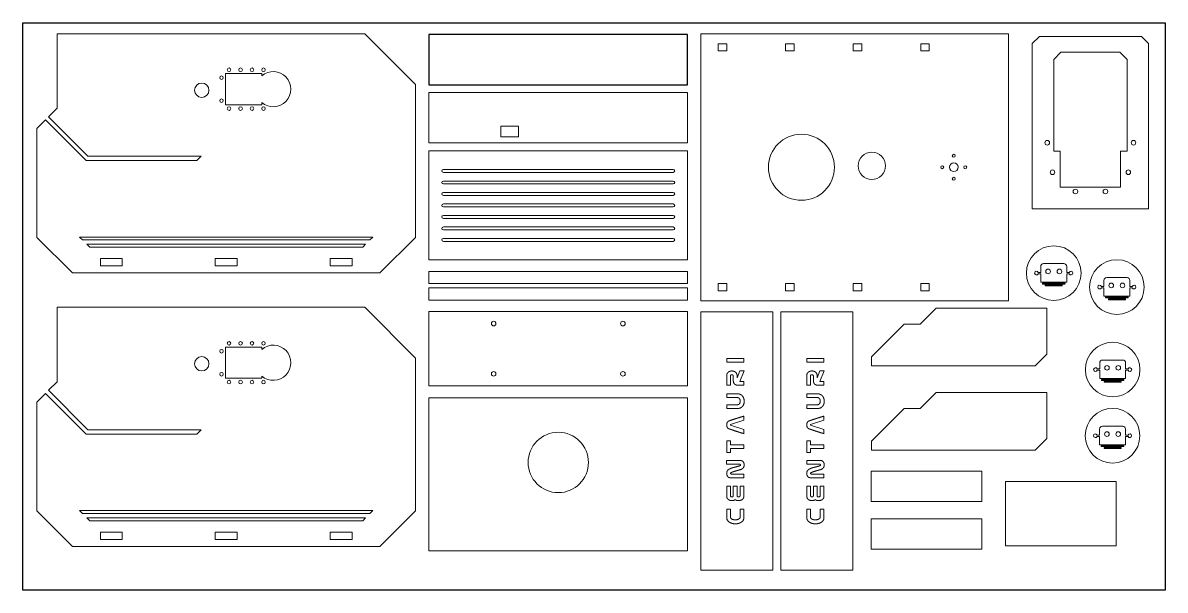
# Model space of a CAD drawing. Header units: millimetres. Extents: x 156 to 951, y 87 to 482.
import ezdxf

# ---------------------------------------------------------------- set-up
doc = ezdxf.new("R2010")
doc.units = ezdxf.units.MM

# ---------------------------------------------------------------- blocks, each defined once
blk = doc.blocks.new('Yan Plaka')
at = {"color": 7, "linetype": 'Continuous', "lineweight": 15}
for points in [[(-96.21, 31.34), (-123.62, 58.75), (-117.61, 64.76), (-117.61, 116.58), (96.39, 116.58), (131.75, 81.23), (131.75, -25.25), (107, -50), (-107, -50), (-131.75, -25.25), (-131.75, 50.62), (-125.74, 56.63), (-97.45, 28.34), (-20.45, 28.34), (-17.45, 31.34)], [(100, -27), (102, -25), (-102, -25), (-100, -27)], [(-95, -32), (95, -32), (97, -30), (-97, -30)], [(-87.6, -45.1), (-72.4, -45.1), (-72.4, -39.9), (-87.6, -39.9)], [(-7.6, -45.1), (7.6, -45.1), (7.6, -39.9), (-7.6, -39.9)], [(72.4, -45.1), (87.6, -45.1), (87.6, -39.9), (72.4, -39.9)]]:
    blk.add_lwpolyline(points, close=True, dxfattribs=at)
blk.add_lwpolyline([(24.77, 68.65), (24.77, 67.17), (-0.58, 67.17), (-0.58, 88.77), (24.77, 88.77), (24.77, 87.29, -2.167412)], format="xyb", close=True, dxfattribs=at)
for centre, radius in [((1.97, 91.47), 1.25), ((9.97, 91.47), 1.25), ((17.97, 91.47), 1.25), ((25.97, 91.47), 1.25), ((-17.01, 77.24), 5), ((-3.28, 85.97), 1.25), ((-3.28, 69.97), 1.25), ((1.97, 64.47), 1.25), ((9.97, 64.47), 1.25), ((17.97, 64.47), 1.25), ((25.97, 64.47), 1.25)]:
    blk.add_circle(centre, radius, dxfattribs=at)
blk = doc.blocks.new('Arka Izgara')
at = {"color": 7, "linetype": 'Continuous', "lineweight": 15}
blk.add_lwpolyline([(-95.57, -29.47), (84.43, -29.47), (84.43, 46.4), (-95.57, 46.4)], close=True, dxfattribs=at)
for points in [[(74.43, 31.4, 1), (74.43, 33.4), (-85.57, 33.4, 1), (-85.57, 31.4)], [(74.43, 23.4, 1), (74.43, 25.4), (-85.57, 25.4, 1), (-85.57, 23.4)], [(74.43, 15.4, 1), (74.43, 17.4), (-85.57, 17.4, 1), (-85.57, 15.4)], [(74.43, 7.4, 1), (74.43, 9.4), (-85.57, 9.4, 1), (-85.57, 7.4)], [(74.43, -0.6, 1), (74.43, 1.4), (-85.57, 1.4, 1), (-85.57, -0.6)], [(74.43, -8.6, 1), (74.43, -6.6), (-85.57, -6.6, 1), (-85.57, -8.6)], [(74.43, -16.6, 1), (74.43, -14.6), (-85.57, -14.6, 1), (-85.57, -16.6)]]:
    blk.add_lwpolyline(points, format="xyb", close=True, dxfattribs=at)
blk = doc.blocks.new('Arka Serit')
at = {"color": 7, "linetype": 'Continuous', "lineweight": 15}
for points in [[(-74.72, 31.41), (105.28, 31.41), (105.28, 39.91), (-74.72, 39.91)], [(105.28, 28.41), (-74.72, 28.41), (-74.72, 19.91), (105.28, 19.91)]]:
    blk.add_lwpolyline(points, close=True, dxfattribs=at)
blk = doc.blocks.new('Arka Ust')
at = {"color": 7, "linetype": 'Continuous', "lineweight": 15}
blk.add_lwpolyline([(116.59, -25.19), (116.59, 26.63), (-63.41, 26.63), (-63.41, -25.19)], close=True, dxfattribs=at)
for centre in [(-18.41, 18.22), (71.59, 18.22), (-18.41, -16.78), (71.59, -16.78)]:
    blk.add_circle(centre, 1.6, dxfattribs=at)
blk = doc.blocks.new('On Orta')
at = {"color": 7, "linetype": 'Continuous', "lineweight": 15}
blk.add_lwpolyline([(-50.29, -6.95), (129.71, -6.95), (129.71, 99.53), (-50.29, 99.53)], close=True, dxfattribs=at)
blk.add_circle((39.71, 54.53), 21, dxfattribs=at)
blk = doc.blocks.new('Ust Plaka')
at = {"color": 7, "linetype": 'Continuous', "lineweight": 15}
for points in [[(-112.59, -132.1), (101.41, -132.1), (101.41, 53.9), (-112.59, 53.9)], [(-100.59, 41.9), (-94.59, 41.9), (-94.59, 46.9), (-100.59, 46.9)], [(-53.59, 41.9), (-47.59, 41.9), (-47.59, 46.9), (-53.59, 46.9)], [(-6.59, 41.9), (-0.59, 41.9), (-0.59, 46.9), (-6.59, 46.9)], [(40.41, 41.9), (46.41, 41.9), (46.41, 46.9), (40.41, 46.9)], [(-100.59, -125.1), (-94.59, -125.1), (-94.59, -120.1), (-100.59, -120.1)], [(-53.59, -125.1), (-47.59, -125.1), (-47.59, -120.1), (-53.59, -120.1)], [(-6.59, -125.1), (-0.59, -125.1), (-0.59, -120.1), (-6.59, -120.1)], [(46.41, -125.1), (46.41, -120.1), (40.41, -120.1), (40.41, -125.1)]]:
    blk.add_lwpolyline(points, close=True, dxfattribs=at)
for centre, radius in [((-42.59, -39.1), 23), ((6.41, -38.07), 9.5), ((63.41, -31.1), 1.02), ((55.41, -39.1), 1.02), ((63.41, -39.1), 3), ((71.41, -39.1), 1.03), ((63.41, -47.1), 1.03)]:
    blk.add_circle(centre, radius, dxfattribs=at)
blk = doc.blocks.new('On Logo')
at = {"color": 7, "linetype": 'Continuous', "lineweight": 15}
for points in [[(-44.68, 91.52), (-44.68, 87.35), (-46.41, 87.35, 5.199777), (-46.41, 86.38), (-44.68, 86.38), (-44.68, 80.56), (-26.63, 80.56), (-26.63, 86.38), (-24.9, 86.38, 5.199777), (-24.9, 87.35), (-26.63, 87.35), (-26.63, 91.52, 0.414214), (-28.57, 93.45), (-42.75, 93.45, 0.414214)], [(-43.39, 79.28), (-27.92, 79.28, 0.414214), (-27.92, 79.92), (-43.39, 79.92, 0.414214)], [(-41.46, 77.99), (-29.86, 77.99, 0.414214), (-29.86, 78.63), (-41.46, 78.63, 0.414214)]]:
    blk.add_lwpolyline(points, format="xyb", close=True, dxfattribs=at)
for centre, radius in [((-35.66, 86.86), 19), ((-39.59, 88.03), 1.61), ((-31.72, 88.03), 1.61)]:
    blk.add_circle(centre, radius, dxfattribs=at)
blk = doc.blocks.new('On Ust')
at = {"color": 7, "linetype": 'Continuous', "lineweight": 15}
for points in [[(-34.69, -18.62), (145.31, -18.62), (145.31, 31.38), (-34.69, 31.38)], [(0.9, 9.76), (0.86, 9.68), (0.83, 9.61), (0.79, 9.54), (0.76, 9.46), (0.73, 9.39), (0.7, 9.31), (0.67, 9.23), (0.64, 9.16), (0.62, 9.08), (0.59, 9), (0.57, 8.92), (0.55, 8.84), (0.53, 8.76), (0.52, 8.68), (0.5, 8.6), (0.49, 8.52), (0.47, 8.44), (0.46, 8.36), (0.45, 8.28), (0.44, 8.2), (0.43, 8.11), (0.43, 8.03), (0.42, 7.95), (0.42, 7.87), (0.41, 7.79), (0.41, 7.71), (0.41, 7.62), (0.4, 7.54), (0.4, 7.46), (0.4, 7.38), (0.41, 7.29), (0.41, 7.2), (0.41, 7.12), (0.42, 7.03), (0.42, 6.95), (0.43, 6.86), (0.43, 6.78), (0.44, 6.69), (0.45, 6.61), (0.47, 6.52), (0.48, 6.44), (0.49, 6.35), (0.51, 6.27), (0.53, 6.18), (0.54, 6.1), (0.56, 6.02), (0.58, 5.93), (0.61, 5.85), (0.63, 5.77), (0.66, 5.69), (0.68, 5.61), (0.71, 5.53), (0.75, 5.45), (0.78, 5.37), (0.81, 5.29), (0.85, 5.21), (0.88, 5.13), (0.92, 5.06), (0.94, 5.02), (0.96, 4.99), (0.97, 4.96), (0.99, 4.92), (1.01, 4.89), (1.03, 4.86), (1.05, 4.83), (1.07, 4.8), (1.09, 4.77), (1.11, 4.73), (1.13, 4.7), (1.15, 4.67), (1.18, 4.64), (1.2, 4.61), (1.22, 4.59), (1.25, 4.56), (1.27, 4.53), (1.29, 4.5), (1.32, 4.47), (1.34, 4.44), (1.37, 4.42), (1.4, 4.39), (1.42, 4.37), (1.45, 4.34), (1.48, 4.32), (1.51, 4.29), (1.54, 4.27), (1.57, 4.25), (1.6, 4.23), (1.63, 4.21), (1.66, 4.18), (1.69, 4.16), (1.72, 4.15), (1.76, 4.13), (1.79, 4.11), (1.82, 4.09), (1.86, 4.08), (1.89, 4.07), (1.93, 4.05), (1.96, 4.04), (2, 4.03), (2.03, 4.02), (2.07, 4.01), (2.11, 4), (2.14, 3.99), (2.18, 3.98), (2.22, 3.98), (2.25, 3.97), (2.29, 3.97), (2.33, 3.97), (2.36, 3.97), (2.4, 3.96), (2.44, 3.96), (7.85, 3.96), (7.85, 1.38), (2.03, 1.38), (1.96, 1.38), (1.88, 1.38), (1.81, 1.39), (1.74, 1.39), (1.66, 1.39), (1.59, 1.4), (1.51, 1.41), (1.44, 1.42), (1.36, 1.43), (1.29, 1.44), (1.22, 1.45), (1.14, 1.47), (1.07, 1.49), (1, 1.5), (0.93, 1.52), (0.85, 1.54), (0.78, 1.57), (0.71, 1.59), (0.64, 1.62), (0.57, 1.64), (0.5, 1.67), (0.43, 1.7), (0.37, 1.73), (0.3, 1.76), (0.23, 1.8), (0.17, 1.83), (0.1, 1.87), (0.04, 1.91), (-0.03, 1.95), (-0.09, 1.99), (-0.15, 2.03), (-0.21, 2.07), (-0.27, 2.12), (-0.33, 2.16), (-0.39, 2.21), (-0.45, 2.26), (-0.5, 2.31), (-0.56, 2.36), (-0.61, 2.41), (-0.67, 2.46), (-0.72, 2.51), (-0.77, 2.57), (-0.82, 2.62), (-0.87, 2.68), (-0.92, 2.74), (-0.97, 2.79), (-1.01, 2.85), (-1.06, 2.91), (-1.1, 2.97), (-1.15, 3.03), (-1.19, 3.09), (-1.23, 3.15), (-1.28, 3.22), (-1.32, 3.28), (-1.36, 3.35), (-1.41, 3.42), (-1.45, 3.49), (-1.49, 3.56), (-1.53, 3.63), (-1.57, 3.7), (-1.6, 3.77), (-1.64, 3.84), (-1.67, 3.92), (-1.71, 3.99), (-1.74, 4.06), (-1.77, 4.14), (-1.81, 4.21), (-1.84, 4.28), (-1.87, 4.36), (-1.89, 4.43), (-1.92, 4.51), (-1.95, 4.59), (-1.98, 4.66), (-2, 4.74), (-2.02, 4.82), (-2.05, 4.89), (-2.07, 4.97), (-2.09, 5.05), (-2.11, 5.13), (-2.13, 5.2), (-2.15, 5.28), (-2.17, 5.36), (-2.19, 5.44), (-2.2, 5.52), (-2.22, 5.6), (-2.23, 5.68), (-2.25, 5.76), (-2.26, 5.83), (-2.27, 5.91), (-2.28, 5.99), (-2.29, 6.07), (-2.3, 6.15), (-2.31, 6.23), (-2.32, 6.31), (-2.33, 6.39), (-2.34, 6.47), (-2.34, 6.56), (-2.35, 6.64), (-2.35, 6.72), (-2.36, 6.8), (-2.36, 6.88), (-2.36, 6.96), (-2.36, 7.04), (-2.37, 7.12), (-2.37, 7.2), (-2.37, 7.28), (-2.37, 7.36), (-2.37, 7.45), (-2.36, 7.53), (-2.36, 7.61), (-2.36, 7.69), (-2.36, 7.78), (-2.35, 7.86), (-2.35, 7.94), (-2.34, 8.02), (-2.34, 8.11), (-2.33, 8.19), (-2.32, 8.27), (-2.31, 8.35), (-2.3, 8.44), (-2.29, 8.52), (-2.28, 8.6), (-2.27, 8.68), (-2.26, 8.76), (-2.24, 8.85), (-2.23, 8.93), (-2.21, 9.01), (-2.2, 9.09), (-2.18, 9.17), (-2.16, 9.25), (-2.15, 9.33), (-2.13, 9.41), (-2.11, 9.49), (-2.09, 9.57), (-2.06, 9.65), (-2.04, 9.73), (-2.02, 9.81), (-1.99, 9.89), (-1.97, 9.97), (-1.94, 10.05), (-1.91, 10.13), (-1.88, 10.2), (-1.85, 10.28), (-1.82, 10.36), (-1.79, 10.44), (-1.76, 10.51), (-1.73, 10.59), (-1.69, 10.66), (-1.66, 10.74), (-1.62, 10.81), (-1.59, 10.89), (-1.55, 10.96), (-1.51, 11.03), (-1.47, 11.11), (-1.43, 11.18), (-1.39, 11.25), (-1.34, 11.32), (-1.3, 11.39), (-1.26, 11.46), (-1.21, 11.52), (-1.17, 11.59), (-1.13, 11.65), (-1.09, 11.71), (-1.04, 11.77), (-1, 11.83), (-0.95, 11.89), (-0.91, 11.95), (-0.86, 12.01), (-0.81, 12.07), (-0.76, 12.12), (-0.71, 12.18), (-0.66, 12.23), (-0.6, 12.29), (-0.55, 12.34), (-0.5, 12.39), (-0.44, 12.44), (-0.39, 12.49), (-0.33, 12.54), (-0.27, 12.59), (-0.21, 12.64), (-0.15, 12.68), (-0.09, 12.73), (-0.03, 12.77), (0.04, 12.81), (0.1, 12.85), (0.16, 12.89), (0.23, 12.93), (0.29, 12.96), (0.36, 13), (0.43, 13.03), (0.5, 13.06), (0.57, 13.09), (0.64, 13.12), (0.71, 13.15), (0.78, 13.18), (0.85, 13.2), (0.92, 13.22), (0.99, 13.24), (1.06, 13.26), (1.14, 13.28), (1.21, 13.3), (1.29, 13.31), (1.36, 13.32), (1.43, 13.34), (1.51, 13.35), (1.58, 13.35), (1.66, 13.36), (1.73, 13.37), (1.81, 13.37), (1.88, 13.37), (1.96, 13.38), (2.03, 13.38), (7.85, 13.38), (7.85, 10.79), (2.44, 10.79), (2.4, 10.79), (2.36, 10.79), (2.33, 10.79), (2.29, 10.78), (2.25, 10.78), (2.22, 10.78), (2.18, 10.77), (2.14, 10.77), (2.11, 10.76), (2.07, 10.75), (2.04, 10.75), (2, 10.74), (1.96, 10.73), (1.93, 10.71), (1.89, 10.7), (1.86, 10.69), (1.83, 10.68), (1.79, 10.66), (1.76, 10.65), (1.72, 10.63), (1.69, 10.61), (1.66, 10.59), (1.63, 10.57), (1.6, 10.56), (1.57, 10.53), (1.54, 10.51), (1.51, 10.49), (1.48, 10.47), (1.45, 10.45), (1.42, 10.42), (1.39, 10.4), (1.36, 10.37), (1.34, 10.35), (1.31, 10.32), (1.28, 10.3), (1.26, 10.27), (1.23, 10.24), (1.21, 10.22), (1.19, 10.19), (1.16, 10.16), (1.14, 10.13), (1.12, 10.1), (1.1, 10.07), (1.07, 10.04), (1.05, 10.01), (1.03, 9.98), (1.01, 9.95), (0.99, 9.92), (0.98, 9.88), (0.96, 9.85), (0.94, 9.82), (0.92, 9.79)], [(16.99, 13.38), (23.8, 13.38), (23.8, 10.79), (17.3, 10.79), (17.27, 10.79), (17.24, 10.79), (17.21, 10.79), (17.18, 10.78), (17.15, 10.78), (17.12, 10.78), (17.09, 10.77), (17.06, 10.77), (17.04, 10.76), (17.01, 10.75), (16.98, 10.74), (16.95, 10.73), (16.92, 10.72), (16.9, 10.71), (16.87, 10.7), (16.84, 10.68), (16.82, 10.67), (16.79, 10.65), (16.77, 10.63), (16.74, 10.62), (16.72, 10.6), (16.7, 10.58), (16.68, 10.56), (16.65, 10.54), (16.63, 10.51), (16.61, 10.49), (16.6, 10.47), (16.58, 10.45), (16.56, 10.42), (16.54, 10.4), (16.53, 10.37), (16.51, 10.35), (16.5, 10.32), (16.48, 10.29), (16.47, 10.27), (16.46, 10.24), (16.44, 10.21), (16.43, 10.19), (16.42, 10.16), (16.41, 10.13), (16.4, 10.1), (16.39, 10.07), (16.39, 10.04), (16.38, 10.02), (16.37, 9.99), (16.37, 9.96), (16.37, 9.93), (16.36, 9.9), (16.36, 9.87), (16.36, 9.84), (16.36, 9.81), (16.35, 9.78), (16.35, 9.75), (16.35, 9.72), (16.35, 9.69), (16.36, 9.66), (16.36, 9.63), (16.36, 9.6), (16.36, 9.57), (16.37, 9.55), (16.37, 9.52), (16.38, 9.49), (16.39, 9.46), (16.39, 9.43), (16.4, 9.4), (16.41, 9.38), (16.42, 9.35), (16.43, 9.32), (16.44, 9.3), (16.46, 9.27), (16.47, 9.24), (16.48, 9.22), (16.5, 9.19), (16.51, 9.17), (16.53, 9.14), (16.54, 9.12), (16.56, 9.1), (16.58, 9.07), (16.6, 9.05), (16.62, 9.03), (16.64, 9.01), (16.66, 8.99), (16.68, 8.97), (16.7, 8.95), (16.72, 8.93), (16.75, 8.91), (16.77, 8.9), (16.8, 8.88), (16.82, 8.87), (16.85, 8.86), (16.88, 8.84), (16.9, 8.83), (16.93, 8.82), (16.96, 8.81), (16.99, 8.8), (17.01, 8.8), (17.04, 8.79), (17.07, 8.78), (17.1, 8.78), (17.13, 8.77), (17.16, 8.77), (17.18, 8.77), (17.21, 8.77), (17.24, 8.76), (17.27, 8.76), (17.3, 8.76), (23.8, 8.76), (23.8, 6.18), (16.93, 6.18), (16.9, 6.16), (16.88, 6.15), (16.85, 6.13), (16.82, 6.12), (16.79, 6.1), (16.77, 6.08), (16.74, 6.06), (16.72, 6.04), (16.7, 6.02), (16.67, 5.99), (16.65, 5.97), (16.63, 5.95), (16.61, 5.92), (16.59, 5.9), (16.57, 5.87), (16.56, 5.84), (16.54, 5.82), (16.52, 5.79), (16.51, 5.76), (16.49, 5.73), (16.48, 5.7), (16.47, 5.67), (16.45, 5.65), (16.44, 5.62), (16.43, 5.59), (16.42, 5.56), (16.41, 5.52), (16.4, 5.49), (16.4, 5.46), (16.39, 5.43), (16.38, 5.4), (16.38, 5.37), (16.37, 5.34), (16.37, 5.31), (16.37, 5.28), (16.36, 5.24), (16.36, 5.21), (16.36, 5.18), (16.36, 5.15), (16.35, 5.12), (16.35, 5.08), (16.35, 5.05), (16.35, 5.02), (16.36, 4.99), (16.36, 4.96), (16.36, 4.93), (16.36, 4.9), (16.37, 4.87), (16.37, 4.84), (16.38, 4.81), (16.38, 4.77), (16.39, 4.74), (16.4, 4.71), (16.41, 4.68), (16.41, 4.65), (16.42, 4.63), (16.44, 4.6), (16.45, 4.57), (16.46, 4.54), (16.47, 4.51), (16.48, 4.48), (16.5, 4.45), (16.51, 4.43), (16.53, 4.4), (16.54, 4.37), (16.56, 4.35), (16.58, 4.32), (16.6, 4.29), (16.62, 4.27), (16.64, 4.25), (16.66, 4.22), (16.68, 4.2), (16.7, 4.18), (16.72, 4.16), (16.75, 4.14), (16.77, 4.12), (16.8, 4.1), (16.82, 4.09), (16.85, 4.07), (16.88, 4.05), (16.91, 4.04), (16.94, 4.03), (16.96, 4.02), (16.99, 4.01), (17.02, 4), (17.05, 3.99), (17.08, 3.98), (17.12, 3.98), (17.15, 3.97), (17.18, 3.97), (17.21, 3.97), (17.24, 3.97), (17.27, 3.96), (17.3, 3.96), (23.8, 3.96), (23.8, 1.38), (16.99, 1.38), (16.94, 1.38), (16.88, 1.38), (16.83, 1.38), (16.78, 1.38), (16.73, 1.39), (16.67, 1.39), (16.62, 1.39), (16.57, 1.4), (16.52, 1.41), (16.47, 1.41), (16.41, 1.42), (16.36, 1.43), (16.31, 1.44), (16.26, 1.45), (16.21, 1.46), (16.16, 1.48), (16.11, 1.49), (16.05, 1.5), (16, 1.52), (15.95, 1.54), (15.9, 1.55), (15.86, 1.57), (15.81, 1.59), (15.76, 1.61), (15.71, 1.63), (15.66, 1.65), (15.61, 1.67), (15.57, 1.7), (15.52, 1.72), (15.47, 1.74), (15.43, 1.77), (15.38, 1.8), (15.34, 1.83), (15.29, 1.85), (15.25, 1.88), (15.21, 1.91), (15.16, 1.94), (15.12, 1.98), (15.08, 2.01), (15.04, 2.04), (15, 2.08), (14.96, 2.11), (14.92, 2.15), (14.88, 2.18), (14.85, 2.22), (14.81, 2.26), (14.77, 2.3), (14.74, 2.34), (14.7, 2.38), (14.67, 2.42), (14.64, 2.46), (14.6, 2.5), (14.57, 2.54), (14.54, 2.58), (14.51, 2.62), (14.48, 2.66), (14.45, 2.71), (14.42, 2.75), (14.39, 2.79), (14.36, 2.83), (14.34, 2.88), (14.31, 2.92), (14.28, 2.97), (14.26, 3.01), (14.23, 3.06), (14.21, 3.1), (14.19, 3.15), (14.17, 3.2), (14.14, 3.24), (14.12, 3.29), (14.1, 3.34), (14.08, 3.38), (14.06, 3.43), (14.05, 3.48), (14.03, 3.53), (14.01, 3.58), (13.99, 3.63), (13.98, 3.68), (13.96, 3.72), (13.95, 3.77), (13.93, 3.82), (13.92, 3.87), (13.91, 3.92), (13.89, 3.97), (13.88, 4.02), (13.87, 4.07), (13.86, 4.12), (13.85, 4.18), (13.84, 4.23), (13.83, 4.28), (13.82, 4.33), (13.82, 4.38), (13.81, 4.43), (13.8, 4.48), (13.8, 4.53), (13.79, 4.58), (13.79, 4.63), (13.78, 4.69), (13.78, 4.74), (13.78, 4.79), (13.77, 4.84), (13.77, 4.89), (13.77, 4.94), (13.77, 5), (13.77, 5.05), (13.77, 5.1), (13.77, 5.15), (13.77, 5.19), (13.77, 5.24), (13.77, 5.29), (13.77, 5.33), (13.78, 5.38), (13.78, 5.43), (13.78, 5.48), (13.79, 5.52), (13.79, 5.57), (13.79, 5.62), (13.8, 5.66), (13.8, 5.71), (13.81, 5.76), (13.82, 5.8), (13.82, 5.85), (13.83, 5.9), (13.84, 5.94), (13.85, 5.99), (13.86, 6.04), (13.86, 6.08), (13.87, 6.13), (13.88, 6.18), (13.9, 6.22), (13.91, 6.27), (13.92, 6.31), (13.93, 6.36), (13.94, 6.4), (13.96, 6.45), (13.97, 6.49), (13.99, 6.54), (14, 6.58), (14.02, 6.63), (14.03, 6.67), (14.05, 6.72), (14.07, 6.76), (14.08, 6.81), (14.1, 6.85), (14.12, 6.89), (14.14, 6.94), (14.16, 6.98), (14.18, 7.02), (14.2, 7.06), (14.22, 7.11), (14.24, 7.15), (14.27, 7.19), (14.29, 7.23), (14.31, 7.27), (14.34, 7.31), (14.36, 7.35), (14.39, 7.39), (14.41, 7.43), (14.44, 7.47), (14.41, 7.51), (14.39, 7.55), (14.36, 7.59), (14.34, 7.62), (14.32, 7.66), (14.29, 7.7), (14.27, 7.74), (14.25, 7.78), (14.22, 7.82), (14.2, 7.86), (14.18, 7.9), (14.16, 7.95), (14.14, 7.99), (14.12, 8.03), (14.1, 8.07), (14.09, 8.11), (14.07, 8.16), (14.05, 8.2), (14.04, 8.24), (14.02, 8.28), (14, 8.33), (13.99, 8.37), (13.97, 8.41), (13.96, 8.46), (13.95, 8.5), (13.93, 8.55), (13.92, 8.59), (13.91, 8.63), (13.9, 8.68), (13.89, 8.72), (13.88, 8.77), (13.87, 8.81), (13.86, 8.86), (13.85, 8.9), (13.84, 8.95), (13.83, 8.99), (13.82, 9.04), (13.82, 9.08), (13.81, 9.13), (13.81, 9.18), (13.8, 9.22), (13.79, 9.27), (13.79, 9.31), (13.79, 9.36), (13.78, 9.4), (13.78, 9.45), (13.78, 9.5), (13.77, 9.54), (13.77, 9.59), (13.77, 9.63), (13.77, 9.68), (13.77, 9.73), (13.77, 9.77), (13.77, 9.82), (13.77, 9.87), (13.77, 9.92), (13.77, 9.97), (13.77, 10.02), (13.78, 10.07), (13.78, 10.12), (13.78, 10.17), (13.79, 10.22), (13.79, 10.27), (13.8, 10.32), (13.8, 10.37), (13.81, 10.42), (13.82, 10.47), (13.82, 10.52), (13.83, 10.57), (13.84, 10.62), (13.85, 10.67), (13.86, 10.72), (13.87, 10.77), (13.88, 10.82), (13.89, 10.86), (13.91, 10.91), (13.92, 10.96), (13.93, 11.01), (13.95, 11.06), (13.96, 11.1), (13.98, 11.15), (14, 11.2), (14.01, 11.25), (14.03, 11.29), (14.05, 11.34), (14.07, 11.39), (14.09, 11.43), (14.11, 11.48), (14.13, 11.53), (14.15, 11.57), (14.17, 11.62), (14.19, 11.66), (14.21, 11.71), (14.24, 11.75), (14.26, 11.79), (14.29, 11.84), (14.31, 11.88), (14.34, 11.92), (14.37, 11.96), (14.39, 12.01), (14.42, 12.05), (14.45, 12.09), (14.48, 12.13), (14.51, 12.17), (14.54, 12.21), (14.57, 12.25), (14.6, 12.29), (14.64, 12.33), (14.67, 12.37), (14.71, 12.41), (14.74, 12.45), (14.78, 12.49), (14.81, 12.52), (14.85, 12.56), (14.89, 12.6), (14.92, 12.63), (14.96, 12.67), (15, 12.7), (15.04, 12.73), (15.08, 12.77), (15.13, 12.8), (15.17, 12.83), (15.21, 12.86), (15.25, 12.89), (15.3, 12.92), (15.34, 12.95), (15.39, 12.97), (15.43, 13), (15.48, 13.02), (15.52, 13.05), (15.57, 13.07), (15.62, 13.09), (15.67, 13.12), (15.71, 13.14), (15.76, 13.16), (15.81, 13.18), (15.86, 13.19), (15.91, 13.21), (15.96, 13.23), (16.01, 13.24), (16.06, 13.26), (16.11, 13.27), (16.16, 13.28), (16.21, 13.3), (16.26, 13.31), (16.31, 13.32), (16.37, 13.33), (16.42, 13.34), (16.47, 13.34), (16.52, 13.35), (16.57, 13.36), (16.62, 13.36), (16.68, 13.36), (16.73, 13.37), (16.78, 13.37), (16.83, 13.37), (16.89, 13.37), (16.94, 13.38)], [(32.74, 10.79), (32.73, 10.79), (32.71, 10.78), (32.69, 10.78), (32.67, 10.77), (32.65, 10.76), (32.63, 10.76), (32.61, 10.75), (32.59, 10.74), (32.58, 10.74), (32.56, 10.73), (32.54, 10.72), (32.52, 10.71), (32.51, 10.7), (32.49, 10.69), (32.48, 10.67), (32.46, 10.66), (32.45, 10.65), (32.43, 10.63), (32.42, 10.62), (32.41, 10.6), (32.39, 10.59), (32.38, 10.57), (32.37, 10.55), (32.37, 10.54), (32.36, 10.52), (32.35, 10.5), (32.34, 10.48), (32.34, 10.46), (32.33, 10.44), (32.33, 10.42), (32.32, 10.4), (32.32, 10.38), (32.32, 10.36), (32.31, 10.35), (32.31, 10.33), (32.31, 10.31), (32.31, 10.29), (32.31, 10.27), (32.31, 10.25), (32.3, 10.23), (32.3, 10.21), (32.3, 1.42), (29.72, 1.42), (29.72, 10.84), (29.72, 10.88), (29.72, 10.93), (29.72, 10.97), (29.72, 11.01), (29.73, 11.06), (29.73, 11.1), (29.73, 11.14), (29.74, 11.19), (29.74, 11.23), (29.75, 11.27), (29.76, 11.31), (29.76, 11.36), (29.77, 11.4), (29.78, 11.44), (29.79, 11.48), (29.8, 11.53), (29.81, 11.57), (29.82, 11.61), (29.83, 11.65), (29.85, 11.69), (29.86, 11.73), (29.88, 11.77), (29.89, 11.81), (29.91, 11.85), (29.93, 11.89), (29.95, 11.93), (29.96, 11.97), (29.98, 12.01), (30.01, 12.05), (30.03, 12.09), (30.05, 12.12), (30.07, 12.16), (30.1, 12.2), (30.12, 12.23), (30.15, 12.27), (30.17, 12.3), (30.2, 12.34), (30.23, 12.37), (30.26, 12.4), (30.29, 12.43), (30.31, 12.47), (30.34, 12.5), (30.38, 12.53), (30.41, 12.56), (30.44, 12.59), (30.47, 12.62), (30.5, 12.64), (30.54, 12.67), (30.57, 12.7), (30.61, 12.72), (30.64, 12.75), (30.68, 12.78), (30.71, 12.8), (30.75, 12.82), (30.78, 12.85), (30.82, 12.87), (30.86, 12.89), (30.9, 12.91), (30.93, 12.94), (30.97, 12.96), (31.01, 12.98), (31.05, 13), (31.09, 13.02), (31.13, 13.04), (31.16, 13.05), (31.2, 13.07), (31.24, 13.09), (31.28, 13.1), (31.33, 13.12), (31.37, 13.13), (31.41, 13.15), (31.45, 13.16), (31.49, 13.18), (31.53, 13.19), (31.57, 13.2), (31.61, 13.21), (31.66, 13.23), (31.7, 13.24), (31.74, 13.25), (31.78, 13.26), (31.82, 13.27), (31.87, 13.28), (31.91, 13.29), (31.95, 13.29), (31.99, 13.3), (32.04, 13.31), (32.08, 13.32), (32.12, 13.32), (32.17, 13.33), (32.21, 13.34), (32.25, 13.34), (32.29, 13.35), (32.34, 13.35), (32.38, 13.36), (32.42, 13.36), (32.47, 13.36), (32.51, 13.37), (32.55, 13.37), (32.6, 13.37), (32.64, 13.37), (32.68, 13.37), (32.73, 13.37), (32.77, 13.38), (32.81, 13.38), (32.86, 13.38), (32.9, 13.38), (32.97, 13.37), (33.03, 13.37), (33.1, 13.37), (33.17, 13.36), (33.23, 13.36), (33.3, 13.35), (33.36, 13.35), (33.43, 13.34), (33.49, 13.33), (33.56, 13.31), (33.62, 13.3), (33.69, 13.28), (33.75, 13.27), (33.82, 13.25), (33.88, 13.23), (33.94, 13.2), (34, 13.18), (34.07, 13.16), (34.13, 13.13), (34.19, 13.1), (34.25, 13.07), (34.31, 13.04), (34.37, 13.01), (34.42, 12.98), (34.48, 12.95), (34.54, 12.91), (34.59, 12.87), (34.65, 12.84), (34.7, 12.8), (34.75, 12.76), (34.8, 12.72), (34.86, 12.67), (34.91, 12.63), (34.96, 12.59), (35, 12.54), (35.05, 12.49), (35.1, 12.45), (35.15, 12.4), (35.19, 12.35), (35.23, 12.3), (35.28, 12.25), (35.32, 12.2), (35.36, 12.15), (35.4, 12.1), (35.44, 12.04), (35.48, 11.99), (35.52, 11.93), (35.56, 11.88), (35.59, 11.82), (35.63, 11.77), (35.66, 11.71), (35.7, 11.66), (35.74, 11.6), (35.77, 11.53), (35.81, 11.47), (35.85, 11.4), (35.89, 11.33), (35.92, 11.26), (35.96, 11.2), (35.99, 11.13), (36.02, 11.06), (36.05, 10.99), (36.09, 10.92), (36.12, 10.85), (36.15, 10.77), (36.18, 10.7), (36.21, 10.63), (36.24, 10.56), (36.26, 10.49), (36.29, 10.42), (36.32, 10.35), (36.35, 10.27), (36.37, 10.2), (36.4, 10.13), (36.42, 10.06), (36.45, 9.98), (36.47, 9.91), (36.5, 9.84), (36.52, 9.77), (36.55, 9.69), (36.57, 9.62), (36.59, 9.55), (36.62, 9.47), (36.64, 9.4), (36.66, 9.33), (36.69, 9.25), (36.71, 9.18), (36.73, 9.11), (36.75, 9.03), (36.77, 8.96), (36.79, 8.88), (36.81, 8.81), (36.83, 8.74), (36.85, 8.66), (36.87, 8.59), (36.89, 8.51), (36.91, 8.44), (36.93, 8.36), (36.95, 8.29), (36.97, 8.21), (36.99, 8.14), (37.01, 8.07), (37.03, 7.99), (37.05, 7.92), (37.06, 7.84), (37.08, 7.77), (37.1, 7.7), (37.12, 7.63), (37.13, 7.56), (37.15, 7.49), (37.17, 7.42), (37.18, 7.35), (37.2, 7.28), (37.22, 7.22), (37.24, 7.15), (37.25, 7.08), (37.27, 7.01), (37.29, 6.94), (37.3, 6.87), (37.32, 6.8), (37.34, 6.73), (37.36, 6.67), (37.37, 6.6), (37.39, 6.53), (37.41, 6.46), (37.43, 6.39), (37.44, 6.32), (37.46, 6.25), (37.48, 6.19), (37.5, 6.12), (37.52, 6.05), (37.54, 5.98), (37.55, 5.91), (37.57, 5.84), (37.59, 5.77), (37.61, 5.71), (37.63, 5.64), (37.65, 5.57), (37.67, 5.5), (37.69, 5.43), (37.71, 5.36), (37.73, 5.3), (37.75, 5.23), (37.77, 5.16), (37.79, 5.09), (37.81, 5.02), (37.83, 4.96), (37.85, 4.89), (37.87, 4.82), (37.89, 4.75), (37.91, 4.69), (37.94, 4.62), (37.96, 4.55), (37.98, 4.49), (38.01, 4.42), (38.03, 4.35), (38.06, 4.29), (38.09, 4.22), (38.11, 4.16), (38.12, 4.13), (38.14, 4.11), (38.15, 4.09), (38.16, 4.07), (38.17, 4.05), (38.19, 4.03), (38.2, 4.01), (38.21, 3.99), (38.23, 3.97), (38.24, 3.95), (38.26, 3.94), (38.28, 3.92), (38.3, 3.9), (38.31, 3.89), (38.33, 3.87), (38.35, 3.86), (38.37, 3.85), (38.4, 3.84), (38.42, 3.82), (38.44, 3.82), (38.46, 3.81), (38.49, 3.8), (38.51, 3.79), (38.53, 3.79), (38.56, 3.79), (38.58, 3.78), (38.6, 3.78), (38.63, 3.78), (38.65, 3.78), (38.67, 3.78), (38.69, 3.78), (38.71, 3.79), (38.73, 3.79), (38.76, 3.79), (38.78, 3.8), (38.8, 3.8), (38.81, 3.81), (38.83, 3.82), (38.85, 3.83), (38.87, 3.84), (38.89, 3.85), (38.91, 3.86), (38.92, 3.87), (38.94, 3.88), (38.96, 3.9), (38.97, 3.91), (38.98, 3.93), (39, 3.94), (39.01, 3.96), (39.02, 3.98), (39.04, 3.99), (39.05, 4.01), (39.06, 4.03), (39.07, 4.05), (39.08, 4.07), (39.09, 4.08), (39.09, 4.1), (39.1, 4.12), (39.11, 4.14), (39.11, 4.16), (39.12, 4.18), (39.12, 4.2), (39.12, 4.22), (39.13, 4.24), (39.13, 4.27), (39.13, 4.29), (39.13, 4.31), (39.13, 4.33), (39.13, 4.35), (39.13, 4.37), (39.13, 13.4), (41.72, 13.4), (41.72, 3.77), (41.72, 3.72), (41.72, 3.68), (41.71, 3.64), (41.71, 3.6), (41.71, 3.56), (41.71, 3.52), (41.7, 3.48), (41.7, 3.44), (41.69, 3.4), (41.69, 3.36), (41.68, 3.32), (41.67, 3.28), (41.66, 3.24), (41.65, 3.2), (41.64, 3.16), (41.63, 3.12), (41.62, 3.08), (41.61, 3.04), (41.6, 3), (41.58, 2.96), (41.57, 2.92), (41.55, 2.88), (41.54, 2.84), (41.52, 2.81), (41.5, 2.77), (41.49, 2.73), (41.47, 2.69), (41.45, 2.66), (41.43, 2.62), (41.41, 2.59), (41.39, 2.55), (41.36, 2.52), (41.34, 2.48), (41.32, 2.45), (41.29, 2.42), (41.27, 2.38), (41.24, 2.35), (41.22, 2.32), (41.19, 2.29), (41.17, 2.25), (41.14, 2.22), (41.11, 2.19), (41.08, 2.16), (41.05, 2.13), (41.03, 2.11), (41, 2.08), (40.97, 2.05), (40.93, 2.02), (40.9, 1.99), (40.87, 1.97), (40.84, 1.94), (40.81, 1.91), (40.78, 1.89), (40.74, 1.86), (40.71, 1.84), (40.68, 1.81), (40.64, 1.79), (40.61, 1.76), (40.57, 1.74), (40.54, 1.71), (40.5, 1.69), (40.46, 1.67), (40.43, 1.65), (40.39, 1.63), (40.35, 1.6), (40.31, 1.58), (40.28, 1.56), (40.24, 1.54), (40.2, 1.53), (40.16, 1.51), (40.12, 1.49), (40.09, 1.47), (40.05, 1.45), (40.01, 1.44), (39.97, 1.42), (39.93, 1.41), (39.89, 1.39), (39.85, 1.38), (39.81, 1.36), (39.77, 1.35), (39.73, 1.34), (39.68, 1.33), (39.64, 1.32), (39.6, 1.31), (39.56, 1.3), (39.52, 1.29), (39.48, 1.28), (39.44, 1.27), (39.39, 1.26), (39.35, 1.25), (39.31, 1.24), (39.27, 1.24), (39.23, 1.23), (39.18, 1.22), (39.14, 1.22), (39.1, 1.22), (39.06, 1.21), (39.01, 1.21), (38.97, 1.2), (38.93, 1.2), (38.89, 1.2), (38.84, 1.2), (38.8, 1.2), (38.76, 1.2), (38.71, 1.19), (38.67, 1.19), (38.6, 1.2), (38.53, 1.2), (38.46, 1.2), (38.4, 1.21), (38.33, 1.21), (38.26, 1.22), (38.19, 1.22), (38.12, 1.23), (38.05, 1.24), (37.98, 1.26), (37.92, 1.27), (37.85, 1.28), (37.78, 1.3), (37.71, 1.32), (37.65, 1.34), (37.58, 1.36), (37.52, 1.38), (37.45, 1.4), (37.38, 1.43), (37.32, 1.45), (37.26, 1.48), (37.19, 1.51), (37.13, 1.54), (37.07, 1.57), (37.01, 1.6), (36.95, 1.64), (36.89, 1.67), (36.83, 1.71), (36.77, 1.74), (36.74, 1.77), (36.7, 1.79), (36.67, 1.82), (36.63, 1.84), (36.6, 1.87), (36.56, 1.89), (36.53, 1.92), (36.5, 1.94), (36.46, 1.97), (36.43, 2), (36.4, 2.03), (36.37, 2.06), (36.34, 2.09), (36.31, 2.11), (36.28, 2.14), (36.25, 2.17), (36.22, 2.2), (36.19, 2.23), (36.16, 2.27), (36.13, 2.3), (36.1, 2.33), (36.07, 2.36), (36.05, 2.39), (36.02, 2.43), (35.99, 2.46), (35.97, 2.5), (35.94, 2.53), (35.92, 2.56), (35.89, 2.6), (35.87, 2.63), (35.84, 2.67), (35.82, 2.7), (35.8, 2.74), (35.78, 2.78), (35.76, 2.81), (35.73, 2.85), (35.71, 2.89), (35.69, 2.93), (35.67, 2.96), (35.65, 3), (35.63, 3.04), (35.62, 3.08), (35.6, 3.11), (35.58, 3.15), (35.56, 3.19), (35.54, 3.23), (35.53, 3.27), (35.51, 3.31), (35.5, 3.35), (35.48, 3.39), (35.47, 3.43), (35.45, 3.47), (35.44, 3.51), (35.42, 3.56), (35.41, 3.6), (35.39, 3.65), (35.38, 3.7), (35.37, 3.74), (35.35, 3.79), (35.34, 3.84), (35.32, 3.89), (35.31, 3.93), (35.3, 3.98), (35.28, 4.03), (35.27, 4.08), (35.26, 4.12), (35.24, 4.17), (35.23, 4.22), (35.22, 4.26), (35.2, 4.31), (35.19, 4.36), (35.18, 4.41), (35.16, 4.45), (35.15, 4.5), (35.14, 4.55), (35.12, 4.6), (35.11, 4.64), (35.09, 4.69), (35.08, 4.74), (35.07, 4.78), (35.05, 4.83), (35.04, 4.88), (35.03, 4.93), (35.01, 4.97), (35, 5.02), (34.99, 5.07), (34.98, 5.12), (34.96, 5.16), (34.95, 5.21), (34.94, 5.26), (34.92, 5.31), (34.91, 5.35), (34.9, 5.4), (34.88, 5.45), (34.87, 5.49), (34.86, 5.54), (34.84, 5.59), (34.83, 5.64), (34.82, 5.68), (34.8, 5.73), (34.79, 5.78), (34.78, 5.83), (34.76, 5.87), (34.75, 5.92), (34.74, 5.97), (34.72, 6.02), (34.71, 6.08), (34.69, 6.14), (34.67, 6.2), (34.65, 6.26), (34.64, 6.32), (34.62, 6.39), (34.6, 6.45), (34.58, 6.51), (34.57, 6.57), (34.55, 6.63), (34.53, 6.69), (34.51, 6.75), (34.5, 6.82), (34.48, 6.88), (34.46, 6.94), (34.44, 7), (34.42, 7.06), (34.41, 7.12), (34.39, 7.18), (34.37, 7.24), (34.35, 7.31), (34.33, 7.37), (34.31, 7.43), (34.3, 7.49), (34.28, 7.55), (34.26, 7.61), (34.24, 7.67), (34.22, 7.73), (34.2, 7.8), (34.18, 7.86), (34.16, 7.92), (34.15, 7.98), (34.13, 8.04), (34.11, 8.1), (34.09, 8.16), (34.07, 8.22), (34.05, 8.28), (34.03, 8.34), (34.01, 8.4), (33.99, 8.47), (33.97, 8.53), (33.95, 8.59), (33.93, 8.65), (33.91, 8.71), (33.88, 8.77), (33.86, 8.83), (33.84, 8.89), (33.82, 8.95), (33.8, 9.01), (33.78, 9.07), (33.76, 9.13), (33.74, 9.19), (33.71, 9.25), (33.7, 9.28), (33.69, 9.32), (33.68, 9.35), (33.66, 9.38), (33.65, 9.42), (33.64, 9.45), (33.62, 9.48), (33.61, 9.51), (33.6, 9.55), (33.58, 9.58), (33.57, 9.61), (33.56, 9.65), (33.54, 9.68), (33.53, 9.71), (33.51, 9.74), (33.5, 9.78), (33.49, 9.81), (33.47, 9.84), (33.46, 9.88), (33.44, 9.91), (33.43, 9.94), (33.41, 9.97), (33.4, 10), (33.38, 10.04), (33.37, 10.07), (33.35, 10.1), (33.34, 10.13), (33.32, 10.17), (33.31, 10.2), (33.29, 10.23), (33.27, 10.26), (33.26, 10.29), (33.24, 10.32), (33.22, 10.35), (33.2, 10.38), (33.19, 10.41), (33.17, 10.44), (33.15, 10.47), (33.13, 10.5), (33.11, 10.53), (33.09, 10.56), (33.06, 10.59), (33.04, 10.62), (33.02, 10.64), (32.99, 10.67), (32.97, 10.69), (32.94, 10.72), (32.91, 10.74), (32.88, 10.76), (32.85, 10.77), (32.82, 10.78), (32.78, 10.79)], [(55.45, 13.38), (55.45, 10.79), (52.68, 10.79), (52.68, 1.38), (50.1, 1.38), (50.1, 10.79), (47.33, 10.79), (47.33, 13.38)], [(66.27, 10.65), (63.23, 1.38), (60.38, 1.38), (60.41, 1.48), (60.44, 1.59), (60.47, 1.7), (60.5, 1.81), (60.53, 1.91), (60.57, 2.02), (60.6, 2.13), (60.63, 2.23), (60.66, 2.34), (60.7, 2.45), (60.73, 2.55), (60.76, 2.66), (60.8, 2.76), (60.83, 2.87), (60.86, 2.98), (60.89, 3.08), (60.93, 3.19), (60.96, 3.3), (60.99, 3.4), (61.03, 3.51), (61.06, 3.62), (61.09, 3.72), (61.13, 3.83), (61.16, 3.93), (61.19, 4.04), (61.23, 4.15), (61.26, 4.25), (61.29, 4.36), (61.33, 4.47), (61.36, 4.57), (61.39, 4.68), (61.43, 4.79), (61.46, 4.89), (61.5, 5), (61.53, 5.1), (61.56, 5.21), (61.6, 5.32), (61.63, 5.42), (61.67, 5.53), (61.7, 5.63), (61.73, 5.74), (61.77, 5.85), (61.8, 5.95), (61.84, 6.06), (61.87, 6.16), (61.91, 6.27), (61.94, 6.38), (61.97, 6.48), (62.01, 6.59), (62.04, 6.69), (62.08, 6.8), (62.11, 6.91), (62.15, 7.01), (62.18, 7.12), (62.21, 7.22), (62.25, 7.33), (62.28, 7.44), (62.32, 7.54), (62.35, 7.65), (62.39, 7.75), (62.42, 7.86), (62.46, 7.97), (62.49, 8.07), (62.53, 8.18), (62.56, 8.28), (62.6, 8.39), (62.63, 8.5), (62.67, 8.6), (62.7, 8.71), (62.74, 8.81), (62.77, 8.92), (62.81, 9.02), (62.84, 9.13), (62.88, 9.24), (62.91, 9.34), (62.95, 9.45), (62.98, 9.55), (63, 9.61), (63.02, 9.66), (63.04, 9.71), (63.06, 9.77), (63.07, 9.82), (63.09, 9.87), (63.11, 9.93), (63.13, 9.98), (63.15, 10.03), (63.17, 10.09), (63.18, 10.14), (63.2, 10.19), (63.22, 10.25), (63.24, 10.3), (63.26, 10.35), (63.28, 10.41), (63.29, 10.46), (63.31, 10.51), (63.33, 10.56), (63.35, 10.62), (63.37, 10.67), (63.39, 10.72), (63.4, 10.78), (63.42, 10.83), (63.44, 10.88), (63.46, 10.94), (63.48, 10.99), (63.5, 11.04), (63.52, 11.1), (63.54, 11.15), (63.55, 11.2), (63.57, 11.26), (63.59, 11.31), (63.61, 11.36), (63.63, 11.41), (63.65, 11.47), (63.67, 11.52), (63.69, 11.57), (63.71, 11.63), (63.73, 11.68), (63.75, 11.73), (63.77, 11.78), (63.79, 11.84), (63.81, 11.89), (63.83, 11.94), (63.85, 11.99), (63.87, 12.04), (63.9, 12.1), (63.92, 12.15), (63.94, 12.2), (63.96, 12.25), (63.99, 12.3), (64.02, 12.35), (64.05, 12.39), (64.08, 12.43), (64.12, 12.47), (64.15, 12.51), (64.18, 12.55), (64.22, 12.59), (64.26, 12.63), (64.3, 12.67), (64.33, 12.7), (64.38, 12.73), (64.42, 12.77), (64.46, 12.8), (64.5, 12.83), (64.55, 12.86), (64.59, 12.89), (64.63, 12.91), (64.68, 12.94), (64.73, 12.97), (64.77, 12.99), (64.82, 13.01), (64.87, 13.04), (64.91, 13.06), (64.96, 13.08), (65.01, 13.1), (65.06, 13.12), (65.11, 13.14), (65.16, 13.16), (65.21, 13.17), (65.26, 13.19), (65.31, 13.21), (65.36, 13.22), (65.41, 13.24), (65.46, 13.25), (65.51, 13.26), (65.56, 13.27), (65.61, 13.29), (65.66, 13.3), (65.72, 13.31), (65.77, 13.32), (65.82, 13.33), (65.87, 13.33), (65.92, 13.34), (65.98, 13.35), (66.03, 13.35), (66.08, 13.36), (66.13, 13.36), (66.19, 13.37), (66.24, 13.37), (66.29, 13.37), (66.34, 13.37), (66.4, 13.37), (66.45, 13.38), (66.5, 13.38), (66.55, 13.38), (66.61, 13.37), (66.66, 13.37), (66.71, 13.37), (66.76, 13.37), (66.81, 13.37), (66.87, 13.36), (66.92, 13.36), (66.97, 13.35), (67.02, 13.35), (67.08, 13.34), (67.13, 13.33), (67.18, 13.33), (67.23, 13.32), (67.28, 13.31), (67.33, 13.3), (67.38, 13.29), (67.44, 13.27), (67.49, 13.26), (67.54, 13.25), (67.59, 13.23), (67.64, 13.22), (67.69, 13.21), (67.74, 13.19), (67.79, 13.17), (67.84, 13.16), (67.89, 13.14), (67.94, 13.12), (67.98, 13.1), (68.03, 13.08), (68.08, 13.06), (68.13, 13.04), (68.18, 13.01), (68.22, 12.99), (68.27, 12.97), (68.31, 12.94), (68.36, 12.91), (68.4, 12.89), (68.45, 12.86), (68.49, 12.83), (68.53, 12.8), (68.58, 12.77), (68.62, 12.73), (68.66, 12.7), (68.7, 12.67), (68.74, 12.63), (68.77, 12.59), (68.81, 12.55), (68.84, 12.51), (68.88, 12.47), (68.91, 12.43), (68.94, 12.39), (68.97, 12.35), (69, 12.3), (69.03, 12.25), (69.06, 12.2), (69.08, 12.15), (69.1, 12.1), (69.13, 12.05), (69.15, 12), (69.17, 11.95), (69.19, 11.9), (69.21, 11.84), (69.23, 11.79), (69.25, 11.74), (69.27, 11.69), (69.29, 11.64), (69.31, 11.58), (69.33, 11.53), (69.35, 11.48), (69.37, 11.43), (69.39, 11.37), (69.41, 11.32), (69.43, 11.27), (69.45, 11.21), (69.47, 11.16), (69.49, 11.11), (69.51, 11.06), (69.53, 11), (69.55, 10.95), (69.57, 10.9), (69.59, 10.85), (69.6, 10.79), (69.62, 10.74), (69.64, 10.69), (69.66, 10.63), (69.68, 10.58), (69.7, 10.53), (69.72, 10.48), (69.73, 10.42), (69.75, 10.37), (69.77, 10.32), (69.79, 10.26), (69.81, 10.21), (69.83, 10.16), (69.85, 10.1), (69.86, 10.05), (69.88, 10), (69.9, 9.94), (69.92, 9.89), (69.94, 9.84), (69.95, 9.79), (69.97, 9.73), (69.99, 9.68), (70.01, 9.63), (70.03, 9.57), (70.06, 9.48), (70.09, 9.39), (70.12, 9.3), (70.15, 9.21), (70.17, 9.12), (70.2, 9.03), (70.23, 8.94), (70.26, 8.85), (70.29, 8.76), (70.32, 8.67), (70.35, 8.58), (70.38, 8.49), (70.41, 8.4), (70.44, 8.31), (70.47, 8.22), (70.5, 8.13), (70.53, 8.04), (70.56, 7.95), (70.59, 7.86), (70.62, 7.77), (70.64, 7.68), (70.67, 7.59), (70.7, 7.5), (70.73, 7.41), (70.76, 7.32), (70.79, 7.23), (70.82, 7.14), (70.85, 7.04), (70.88, 6.95), (70.91, 6.86), (70.94, 6.77), (70.96, 6.68), (70.99, 6.59), (71.02, 6.5), (71.05, 6.41), (71.08, 6.32), (71.11, 6.23), (71.14, 6.14), (71.16, 6.05), (71.19, 5.96), (71.22, 5.87), (71.25, 5.78), (71.28, 5.69), (71.31, 5.6), (71.34, 5.51), (71.36, 5.42), (71.39, 5.32), (71.42, 5.23), (71.45, 5.14), (71.48, 5.05), (71.51, 4.96), (71.53, 4.87), (71.56, 4.78), (71.6, 4.66), (71.64, 4.55), (71.67, 4.43), (71.71, 4.31), (71.75, 4.19), (71.78, 4.08), (71.82, 3.96), (71.86, 3.84), (71.89, 3.72), (71.93, 3.61), (71.97, 3.49), (72.01, 3.37), (72.04, 3.26), (72.08, 3.14), (72.12, 3.02), (72.15, 2.9), (72.19, 2.79), (72.23, 2.67), (72.26, 2.55), (72.3, 2.43), (72.34, 2.32), (72.38, 2.2), (72.41, 2.08), (72.45, 1.96), (72.49, 1.85), (72.52, 1.73), (72.56, 1.61), (72.6, 1.49), (72.63, 1.38), (69.82, 1.38), (66.71, 10.65), (66.71, 10.66), (66.71, 10.66), (66.71, 10.67), (66.7, 10.68), (66.7, 10.69), (66.7, 10.7), (66.69, 10.71), (66.69, 10.72), (66.68, 10.72), (66.67, 10.73), (66.67, 10.74), (66.66, 10.75), (66.65, 10.75), (66.65, 10.76), (66.64, 10.76), (66.63, 10.77), (66.62, 10.77), (66.61, 10.78), (66.6, 10.78), (66.59, 10.78), (66.59, 10.78), (66.58, 10.79), (66.57, 10.79), (66.56, 10.79), (66.55, 10.79), (66.54, 10.79), (66.53, 10.79), (66.52, 10.79), (66.51, 10.79), (66.5, 10.79), (66.49, 10.79), (66.48, 10.79), (66.47, 10.79), (66.46, 10.79), (66.45, 10.79), (66.44, 10.79), (66.43, 10.78), (66.42, 10.78), (66.41, 10.78), (66.4, 10.77), (66.39, 10.77), (66.38, 10.76), (66.37, 10.76), (66.36, 10.75), (66.35, 10.75), (66.35, 10.74), (66.34, 10.73), (66.33, 10.73), (66.32, 10.72), (66.31, 10.71), (66.31, 10.71), (66.3, 10.7), (66.29, 10.69), (66.29, 10.68), (66.28, 10.67), (66.28, 10.66), (66.27, 10.65)], [(77.94, 5.65), (77.94, 13.38), (80.52, 13.38), (80.52, 6.02), (80.53, 5.99), (80.53, 5.95), (80.53, 5.92), (80.53, 5.88), (80.53, 5.85), (80.53, 5.82), (80.54, 5.78), (80.54, 5.75), (80.55, 5.71), (80.55, 5.68), (80.56, 5.65), (80.56, 5.61), (80.57, 5.58), (80.58, 5.55), (80.59, 5.52), (80.6, 5.48), (80.61, 5.45), (80.62, 5.42), (80.63, 5.39), (80.64, 5.35), (80.65, 5.32), (80.66, 5.29), (80.68, 5.26), (80.69, 5.23), (80.71, 5.2), (80.72, 5.17), (80.74, 5.14), (80.75, 5.11), (80.77, 5.08), (80.79, 5.05), (80.8, 5.02), (80.82, 4.99), (80.84, 4.97), (80.86, 4.94), (80.88, 4.91), (80.9, 4.88), (80.92, 4.86), (80.95, 4.83), (80.97, 4.81), (80.99, 4.78), (81.01, 4.76), (81.04, 4.73), (81.06, 4.71), (81.09, 4.68), (81.11, 4.66), (81.14, 4.64), (81.16, 4.62), (81.19, 4.59), (81.21, 4.57), (81.24, 4.55), (81.27, 4.53), (81.29, 4.51), (81.32, 4.49), (81.37, 4.45), (81.43, 4.42), (81.48, 4.39), (81.54, 4.35), (81.59, 4.32), (81.65, 4.29), (81.71, 4.26), (81.76, 4.23), (81.82, 4.2), (81.88, 4.18), (81.94, 4.16), (82, 4.13), (82.07, 4.11), (82.13, 4.09), (82.19, 4.08), (82.25, 4.06), (82.31, 4.04), (82.38, 4.03), (82.44, 4.02), (82.5, 4.01), (82.57, 4), (82.63, 3.99), (82.69, 3.98), (82.76, 3.98), (82.82, 3.97), (82.89, 3.97), (82.95, 3.97), (83.02, 3.96), (83.08, 3.96), (83.14, 3.96), (83.2, 3.97), (83.26, 3.97), (83.33, 3.97), (83.39, 3.98), (83.45, 3.98), (83.51, 3.99), (83.57, 4), (83.63, 4), (83.69, 4.02), (83.75, 4.03), (83.81, 4.04), (83.87, 4.05), (83.93, 4.07), (83.99, 4.09), (84.05, 4.11), (84.1, 4.13), (84.16, 4.15), (84.22, 4.17), (84.28, 4.19), (84.33, 4.22), (84.39, 4.25), (84.44, 4.27), (84.49, 4.3), (84.54, 4.34), (84.6, 4.37), (84.65, 4.4), (84.7, 4.44), (84.75, 4.47), (84.78, 4.49), (84.8, 4.51), (84.83, 4.53), (84.86, 4.55), (84.88, 4.58), (84.91, 4.6), (84.93, 4.62), (84.96, 4.64), (84.98, 4.67), (85.01, 4.69), (85.03, 4.72), (85.05, 4.74), (85.07, 4.77), (85.09, 4.79), (85.12, 4.82), (85.14, 4.85), (85.16, 4.87), (85.18, 4.9), (85.2, 4.93), (85.22, 4.96), (85.23, 4.99), (85.25, 5.01), (85.27, 5.04), (85.29, 5.07), (85.3, 5.1), (85.32, 5.13), (85.33, 5.16), (85.34, 5.19), (85.36, 5.23), (85.37, 5.26), (85.38, 5.29), (85.4, 5.32), (85.41, 5.35), (85.42, 5.38), (85.43, 5.42), (85.44, 5.45), (85.45, 5.48), (85.45, 5.52), (85.46, 5.55), (85.47, 5.58), (85.48, 5.61), (85.48, 5.65), (85.49, 5.68), (85.49, 5.71), (85.49, 5.75), (85.5, 5.78), (85.5, 5.82), (85.5, 5.85), (85.5, 5.88), (85.51, 5.92), (85.51, 5.95), (85.51, 5.99), (85.51, 6.02), (85.51, 13.38), (88.09, 13.38), (88.09, 5.65), (88.09, 5.58), (88.09, 5.5), (88.09, 5.43), (88.08, 5.36), (88.08, 5.29), (88.07, 5.22), (88.07, 5.14), (88.06, 5.07), (88.05, 5), (88.04, 4.93), (88.03, 4.86), (88.02, 4.78), (88, 4.71), (87.99, 4.64), (87.97, 4.57), (87.96, 4.5), (87.94, 4.43), (87.92, 4.36), (87.9, 4.29), (87.88, 4.22), (87.85, 4.15), (87.83, 4.08), (87.8, 4.02), (87.77, 3.95), (87.74, 3.88), (87.71, 3.82), (87.68, 3.75), (87.65, 3.69), (87.62, 3.62), (87.58, 3.56), (87.54, 3.5), (87.51, 3.43), (87.47, 3.37), (87.43, 3.31), (87.39, 3.25), (87.35, 3.19), (87.3, 3.14), (87.26, 3.08), (87.21, 3.02), (87.17, 2.97), (87.12, 2.91), (87.07, 2.86), (87.02, 2.8), (86.97, 2.75), (86.92, 2.7), (86.87, 2.65), (86.82, 2.6), (86.76, 2.55), (86.71, 2.5), (86.65, 2.46), (86.6, 2.41), (86.54, 2.36), (86.48, 2.32), (86.43, 2.28), (86.37, 2.23), (86.31, 2.19), (86.25, 2.15), (86.19, 2.11), (86.13, 2.07), (86.07, 2.03), (86.01, 1.99), (85.95, 1.96), (85.89, 1.92), (85.83, 1.88), (85.76, 1.85), (85.7, 1.82), (85.64, 1.78), (85.57, 1.75), (85.51, 1.72), (85.44, 1.69), (85.38, 1.66), (85.31, 1.63), (85.25, 1.61), (85.18, 1.58), (85.11, 1.56), (85.04, 1.53), (84.98, 1.51), (84.91, 1.49), (84.84, 1.47), (84.77, 1.45), (84.7, 1.43), (84.63, 1.41), (84.56, 1.39), (84.49, 1.37), (84.43, 1.35), (84.36, 1.34), (84.29, 1.32), (84.22, 1.31), (84.14, 1.3), (84.07, 1.28), (84, 1.27), (83.93, 1.26), (83.86, 1.25), (83.79, 1.24), (83.72, 1.23), (83.65, 1.23), (83.58, 1.22), (83.51, 1.21), (83.43, 1.21), (83.36, 1.21), (83.29, 1.2), (83.22, 1.2), (83.15, 1.2), (83.08, 1.2), (83, 1.19), (82.93, 1.19), (82.86, 1.19), (82.79, 1.2), (82.73, 1.2), (82.66, 1.2), (82.59, 1.2), (82.52, 1.21), (82.45, 1.21), (82.38, 1.21), (82.31, 1.22), (82.24, 1.23), (82.17, 1.23), (82.1, 1.24), (82.03, 1.25), (81.97, 1.26), (81.9, 1.27), (81.83, 1.28), (81.76, 1.29), (81.69, 1.31), (81.62, 1.32), (81.56, 1.33), (81.49, 1.35), (81.42, 1.37), (81.35, 1.38), (81.29, 1.4), (81.22, 1.42), (81.15, 1.44), (81.09, 1.46), (81.02, 1.48), (80.95, 1.5), (80.89, 1.53), (80.82, 1.55), (80.76, 1.58), (80.7, 1.6), (80.63, 1.63), (80.57, 1.66), (80.5, 1.68), (80.44, 1.71), (80.38, 1.74), (80.32, 1.77), (80.25, 1.81), (80.19, 1.84), (80.13, 1.87), (80.07, 1.91), (80.01, 1.94), (79.95, 1.98), (79.89, 2.01), (79.84, 2.05), (79.78, 2.09), (79.72, 2.13), (79.67, 2.17), (79.61, 2.21), (79.56, 2.26), (79.5, 2.3), (79.45, 2.34), (79.39, 2.39), (79.33, 2.44), (79.28, 2.49), (79.23, 2.53), (79.17, 2.58), (79.12, 2.63), (79.07, 2.68), (79.02, 2.74), (78.97, 2.79), (78.92, 2.84), (78.88, 2.9), (78.83, 2.95), (78.78, 3.01), (78.74, 3.07), (78.7, 3.13), (78.66, 3.19), (78.61, 3.25), (78.57, 3.31), (78.54, 3.37), (78.5, 3.43), (78.46, 3.49), (78.43, 3.56), (78.39, 3.62), (78.36, 3.68), (78.33, 3.75), (78.3, 3.82), (78.27, 3.88), (78.24, 3.95), (78.22, 4.02), (78.19, 4.09), (78.17, 4.15), (78.15, 4.22), (78.13, 4.29), (78.11, 4.36), (78.09, 4.43), (78.07, 4.5), (78.05, 4.57), (78.04, 4.64), (78.02, 4.71), (78.01, 4.79), (78, 4.86), (77.99, 4.93), (77.98, 5), (77.97, 5.07), (77.96, 5.14), (77.96, 5.22), (77.95, 5.29), (77.95, 5.36), (77.95, 5.43), (77.94, 5.5), (77.94, 5.58)], [(97.23, 8.76), (100.51, 8.76), (100.54, 8.76), (100.57, 8.76), (100.6, 8.77), (100.63, 8.77), (100.66, 8.77), (100.68, 8.77), (100.71, 8.78), (100.74, 8.78), (100.77, 8.79), (100.8, 8.8), (100.83, 8.8), (100.85, 8.81), (100.88, 8.82), (100.91, 8.83), (100.94, 8.84), (100.96, 8.86), (100.99, 8.87), (101.01, 8.88), (101.04, 8.9), (101.06, 8.92), (101.09, 8.93), (101.11, 8.95), (101.13, 8.97), (101.15, 8.99), (101.17, 9.01), (101.19, 9.03), (101.21, 9.05), (101.23, 9.08), (101.25, 9.1), (101.27, 9.12), (101.28, 9.15), (101.3, 9.17), (101.31, 9.19), (101.33, 9.22), (101.34, 9.24), (101.36, 9.27), (101.37, 9.3), (101.38, 9.32), (101.39, 9.35), (101.4, 9.38), (101.41, 9.41), (101.42, 9.43), (101.43, 9.46), (101.43, 9.49), (101.44, 9.52), (101.44, 9.55), (101.45, 9.57), (101.45, 9.6), (101.45, 9.63), (101.46, 9.66), (101.46, 9.69), (101.46, 9.72), (101.46, 9.75), (101.46, 9.78), (101.46, 9.8), (101.46, 9.83), (101.45, 9.86), (101.45, 9.88), (101.45, 9.91), (101.45, 9.93), (101.44, 9.96), (101.44, 9.99), (101.44, 10.01), (101.43, 10.04), (101.42, 10.07), (101.42, 10.09), (101.41, 10.12), (101.4, 10.14), (101.39, 10.17), (101.38, 10.19), (101.37, 10.22), (101.36, 10.24), (101.35, 10.27), (101.34, 10.29), (101.33, 10.31), (101.31, 10.34), (101.3, 10.36), (101.29, 10.38), (101.27, 10.4), (101.25, 10.42), (101.24, 10.45), (101.22, 10.47), (101.2, 10.49), (101.19, 10.51), (101.17, 10.53), (101.15, 10.55), (101.13, 10.57), (101.11, 10.59), (101.08, 10.6), (101.06, 10.62), (101.04, 10.64), (101.02, 10.65), (100.99, 10.67), (100.97, 10.68), (100.94, 10.7), (100.92, 10.71), (100.89, 10.72), (100.87, 10.73), (100.84, 10.74), (100.81, 10.75), (100.79, 10.76), (100.76, 10.76), (100.73, 10.77), (100.71, 10.78), (100.68, 10.78), (100.65, 10.78), (100.62, 10.79), (100.59, 10.79), (100.57, 10.79), (100.54, 10.79), (100.51, 10.79), (94.08, 10.79), (94.08, 13.38), (100.84, 13.38), (100.89, 13.38), (100.95, 13.37), (101, 13.37), (101.05, 13.37), (101.1, 13.37), (101.15, 13.36), (101.21, 13.36), (101.26, 13.36), (101.31, 13.35), (101.36, 13.34), (101.41, 13.34), (101.46, 13.33), (101.51, 13.32), (101.56, 13.31), (101.62, 13.3), (101.67, 13.28), (101.72, 13.27), (101.77, 13.26), (101.82, 13.24), (101.87, 13.23), (101.91, 13.21), (101.96, 13.19), (102.01, 13.18), (102.06, 13.16), (102.11, 13.14), (102.16, 13.12), (102.2, 13.1), (102.25, 13.07), (102.3, 13.05), (102.34, 13.03), (102.39, 13), (102.43, 12.98), (102.48, 12.95), (102.52, 12.92), (102.57, 12.89), (102.61, 12.86), (102.65, 12.83), (102.69, 12.8), (102.73, 12.77), (102.77, 12.74), (102.82, 12.71), (102.85, 12.67), (102.89, 12.64), (102.93, 12.6), (102.97, 12.57), (103.01, 12.53), (103.04, 12.49), (103.08, 12.45), (103.11, 12.42), (103.14, 12.38), (103.18, 12.34), (103.21, 12.3), (103.25, 12.26), (103.28, 12.22), (103.31, 12.18), (103.34, 12.14), (103.36, 12.1), (103.39, 12.06), (103.42, 12.01), (103.45, 11.97), (103.48, 11.93), (103.5, 11.89), (103.53, 11.84), (103.55, 11.8), (103.58, 11.76), (103.6, 11.71), (103.62, 11.67), (103.65, 11.62), (103.67, 11.58), (103.69, 11.53), (103.71, 11.49), (103.73, 11.44), (103.75, 11.4), (103.77, 11.35), (103.79, 11.3), (103.8, 11.25), (103.82, 11.21), (103.84, 11.16), (103.85, 11.11), (103.87, 11.06), (103.88, 11.02), (103.89, 10.97), (103.91, 10.92), (103.92, 10.87), (103.93, 10.82), (103.94, 10.77), (103.95, 10.72), (103.96, 10.67), (103.97, 10.63), (103.98, 10.58), (103.99, 10.53), (104, 10.48), (104, 10.43), (104.01, 10.38), (104.02, 10.33), (104.02, 10.28), (104.03, 10.23), (104.03, 10.18), (104.03, 10.13), (104.04, 10.08), (104.04, 10.03), (104.04, 9.98), (104.04, 9.93), (104.04, 9.88), (104.04, 9.83), (104.04, 9.78), (104.04, 9.73), (104.04, 9.68), (104.04, 9.63), (104.04, 9.58), (104.04, 9.53), (104.04, 9.48), (104.03, 9.43), (104.03, 9.38), (104.03, 9.33), (104.02, 9.28), (104.02, 9.23), (104.01, 9.18), (104, 9.13), (104, 9.08), (103.99, 9.03), (103.98, 8.98), (103.97, 8.93), (103.96, 8.88), (103.95, 8.83), (103.94, 8.79), (103.93, 8.74), (103.92, 8.69), (103.91, 8.64), (103.89, 8.59), (103.88, 8.54), (103.87, 8.5), (103.85, 8.45), (103.84, 8.4), (103.82, 8.35), (103.8, 8.31), (103.79, 8.26), (103.77, 8.21), (103.75, 8.17), (103.73, 8.12), (103.71, 8.07), (103.69, 8.03), (103.67, 7.98), (103.65, 7.94), (103.62, 7.89), (103.6, 7.85), (103.58, 7.8), (103.55, 7.76), (103.53, 7.72), (103.5, 7.67), (103.48, 7.63), (103.45, 7.59), (103.42, 7.55), (103.39, 7.51), (103.36, 7.47), (103.34, 7.43), (103.31, 7.39), (103.28, 7.35), (103.25, 7.31), (103.21, 7.27), (103.18, 7.23), (103.15, 7.19), (103.11, 7.15), (103.08, 7.11), (103.04, 7.07), (103.01, 7.03), (102.97, 6.99), (102.93, 6.96), (102.89, 6.92), (102.86, 6.89), (102.82, 6.85), (102.78, 6.82), (102.73, 6.79), (102.69, 6.76), (102.65, 6.73), (102.61, 6.7), (102.57, 6.67), (102.52, 6.64), (102.48, 6.61), (102.43, 6.58), (102.39, 6.56), (102.34, 6.53), (102.3, 6.51), (102.25, 6.48), (102.21, 6.46), (102.16, 6.44), (102.11, 6.42), (102.06, 6.4), (102.01, 6.38), (101.97, 6.36), (101.92, 6.34), (101.87, 6.33), (101.82, 6.31), (101.77, 6.3), (101.72, 6.28), (101.67, 6.27), (101.62, 6.26), (101.57, 6.25), (101.51, 6.24), (101.46, 6.23), (101.41, 6.22), (101.36, 6.21), (101.31, 6.21), (101.26, 6.2), (101.21, 6.19), (101.15, 6.19), (101.1, 6.19), (101.05, 6.18), (101, 6.18), (100.95, 6.18), (100.89, 6.18), (100.84, 6.18), (99.21, 6.18), (104.15, 4.23), (104.15, 1.33), (96.66, 4.33), (96.66, 1.42), (94.08, 1.42), (94.08, 5.4), (94.08, 5.45), (94.08, 5.5), (94.08, 5.54), (94.08, 5.59), (94.08, 5.64), (94.08, 5.69), (94.09, 5.73), (94.09, 5.78), (94.09, 5.83), (94.09, 5.87), (94.1, 5.92), (94.1, 5.96), (94.11, 6.01), (94.11, 6.06), (94.12, 6.1), (94.13, 6.15), (94.14, 6.2), (94.14, 6.24), (94.15, 6.29), (94.16, 6.33), (94.17, 6.38), (94.18, 6.43), (94.19, 6.47), (94.2, 6.52), (94.21, 6.56), (94.23, 6.61), (94.24, 6.65), (94.25, 6.7), (94.27, 6.74), (94.28, 6.79), (94.29, 6.83), (94.31, 6.88), (94.33, 6.92), (94.34, 6.96), (94.36, 7.01), (94.38, 7.05), (94.4, 7.09), (94.42, 7.13), (94.44, 7.18), (94.46, 7.22), (94.48, 7.26), (94.5, 7.3), (94.53, 7.34), (94.55, 7.38), (94.57, 7.42), (94.6, 7.46), (94.62, 7.5), (94.65, 7.54), (94.68, 7.58), (94.7, 7.62), (94.73, 7.65), (94.76, 7.69), (94.79, 7.73), (94.82, 7.77), (94.86, 7.81), (94.89, 7.85), (94.92, 7.89), (94.96, 7.92), (95, 7.96), (95.03, 8), (95.07, 8.03), (95.11, 8.07), (95.15, 8.1), (95.19, 8.13), (95.23, 8.17), (95.27, 8.2), (95.31, 8.23), (95.36, 8.26), (95.4, 8.29), (95.44, 8.31), (95.49, 8.34), (95.53, 8.37), (95.58, 8.39), (95.63, 8.42), (95.67, 8.44), (95.72, 8.46), (95.77, 8.48), (95.81, 8.5), (95.86, 8.52), (95.91, 8.54), (95.96, 8.56), (96.01, 8.58), (96.06, 8.59), (96.11, 8.61), (96.16, 8.62), (96.21, 8.64), (96.26, 8.65), (96.31, 8.66), (96.36, 8.68), (96.41, 8.69), (96.46, 8.7), (96.51, 8.7), (96.56, 8.71), (96.61, 8.72), (96.66, 8.73), (96.72, 8.73), (96.77, 8.74), (96.82, 8.74), (96.87, 8.75), (96.92, 8.75), (96.97, 8.75), (97.03, 8.76), (97.08, 8.76), (97.13, 8.76), (97.18, 8.76)], [(112.8, 13.38), (112.8, 1.38), (110.21, 1.38), (110.21, 13.38)]]:
    blk.add_lwpolyline(points, close=True, dxfattribs=at)
blk = doc.blocks.new('Arka Alt')
at = {"color": 7, "linetype": 'Continuous', "lineweight": 15}
for points in [[(-104.69, 23.61), (75.31, 23.61), (75.31, 58.61), (-104.69, 58.61)], [(-42.49, 27.68), (-42.49, 35.21), (-54.69, 35.21), (-54.69, 27.68)]]:
    blk.add_lwpolyline(points, close=True, dxfattribs=at)
blk = doc.blocks.new('On Alt')
blk.add_lwpolyline([(75.31, 58.61), (-104.69, 58.61), (-104.69, 23.61), (75.31, 23.61)], close=True)
blk = doc.blocks.new('Kafa Alt Plaka')
at = {"color": 7, "linetype": 'Continuous', "lineweight": 15}
for points in [[(81.54, -114.62), (-33.46, -114.62), (-33.46, -195.62), (81.54, -195.62), (86.54, -190.62), (86.54, -119.62)], [(70.54, -129.62), (6.54, -129.62), (6.54, -134.12), (-18.46, -134.12), (-18.46, -176.12), (6.54, -176.12), (6.54, -180.62), (70.54, -180.62), (75.54, -175.62), (75.54, -134.62)]]:
    blk.add_lwpolyline(points, close=True, dxfattribs=at)
for centre in [(-8.06, -128.72), (12.47, -125.1), (-21.46, -144.69), (-21.46, -165.54), (-8.06, -181.51), (12.47, -185.13)]:
    blk.add_circle(centre, 1.6, dxfattribs=at)
blk = doc.blocks.new('Kafa Yan')
at = {"color": 7, "linetype": 'Continuous', "lineweight": 15}
blk.add_lwpolyline([(-36.49, 32.74), (-47.56, 21.66), (-58.75, 21.66), (-81.49, -1.08), (-81.49, -7.26), (32.51, -7.26), (40.51, 0.74), (40.51, 32.74)], close=True, dxfattribs=at)
blk = doc.blocks.new('Kafa Ust Yan')
at = {"color": 7, "linetype": 'Continuous', "lineweight": 15}
blk.add_lwpolyline([(38.53, 14.75), (-38.47, 14.75), (-38.47, -6.46), (38.53, -6.46)], close=True, dxfattribs=at)
blk = doc.blocks.new('Kafa Ust')
at = {"color": 7, "linetype": 'Continuous', "lineweight": 15}
blk.add_lwpolyline([(-36.59, -27.43), (40.41, -27.43), (40.41, 17.57), (-36.59, 17.57)], close=True, dxfattribs=at)

msp = doc.modelspace()

# ---------------------------------------------------------------- linework, layer by layer
msp.add_lwpolyline([(155.84, 482.02), (950.84, 482.02), (950.84, 87.02), (155.84, 87.02)], close=True)

# ---------------------------------------------------------------- block references
for name, p in [('Yan Plaka', (297.38, 357.87)), ('On Alt', (543.18, 415.19)), ('Ust Plaka', (740.29, 420.55)), ('Arka Alt', (543.18, 374.92)), ('Arka Izgara', (534.06, 346.49)), ('On Logo', (908.94, 220.9)), ('On Logo', (952.89, 211.2)), ('Arka Serit', (513.21, 269.08)), ('Yan Plaka', (297.38, 167.41)), ('Arka Ust', (501.9, 254.41)), ('Kafa Yan', (827.87, 250.53)), ('On Logo', (949.96, 153.77)), ('Kafa Yan', (827.87, 191.85)), ('On Orta', (488.78, 121.4)), ('On Logo', (949.9, 107.69)), ('Kafa Ust Yan', (784.79, 155.12)), ('Kafa Ust', (876.34, 145.21)), ('Kafa Ust Yan', (784.79, 121.93))]:
    msp.add_blockref(name, p)
at = {"rotation": 90}
for name, p in [('Kafa Alt Plaka', (743.7, 386.06)), ('On Ust', (659.07, 135.59)), ('On Ust', (714.78, 135.59))]:
    msp.add_blockref(name, p, dxfattribs=at)

doc.saveas('drawing.dxf')
